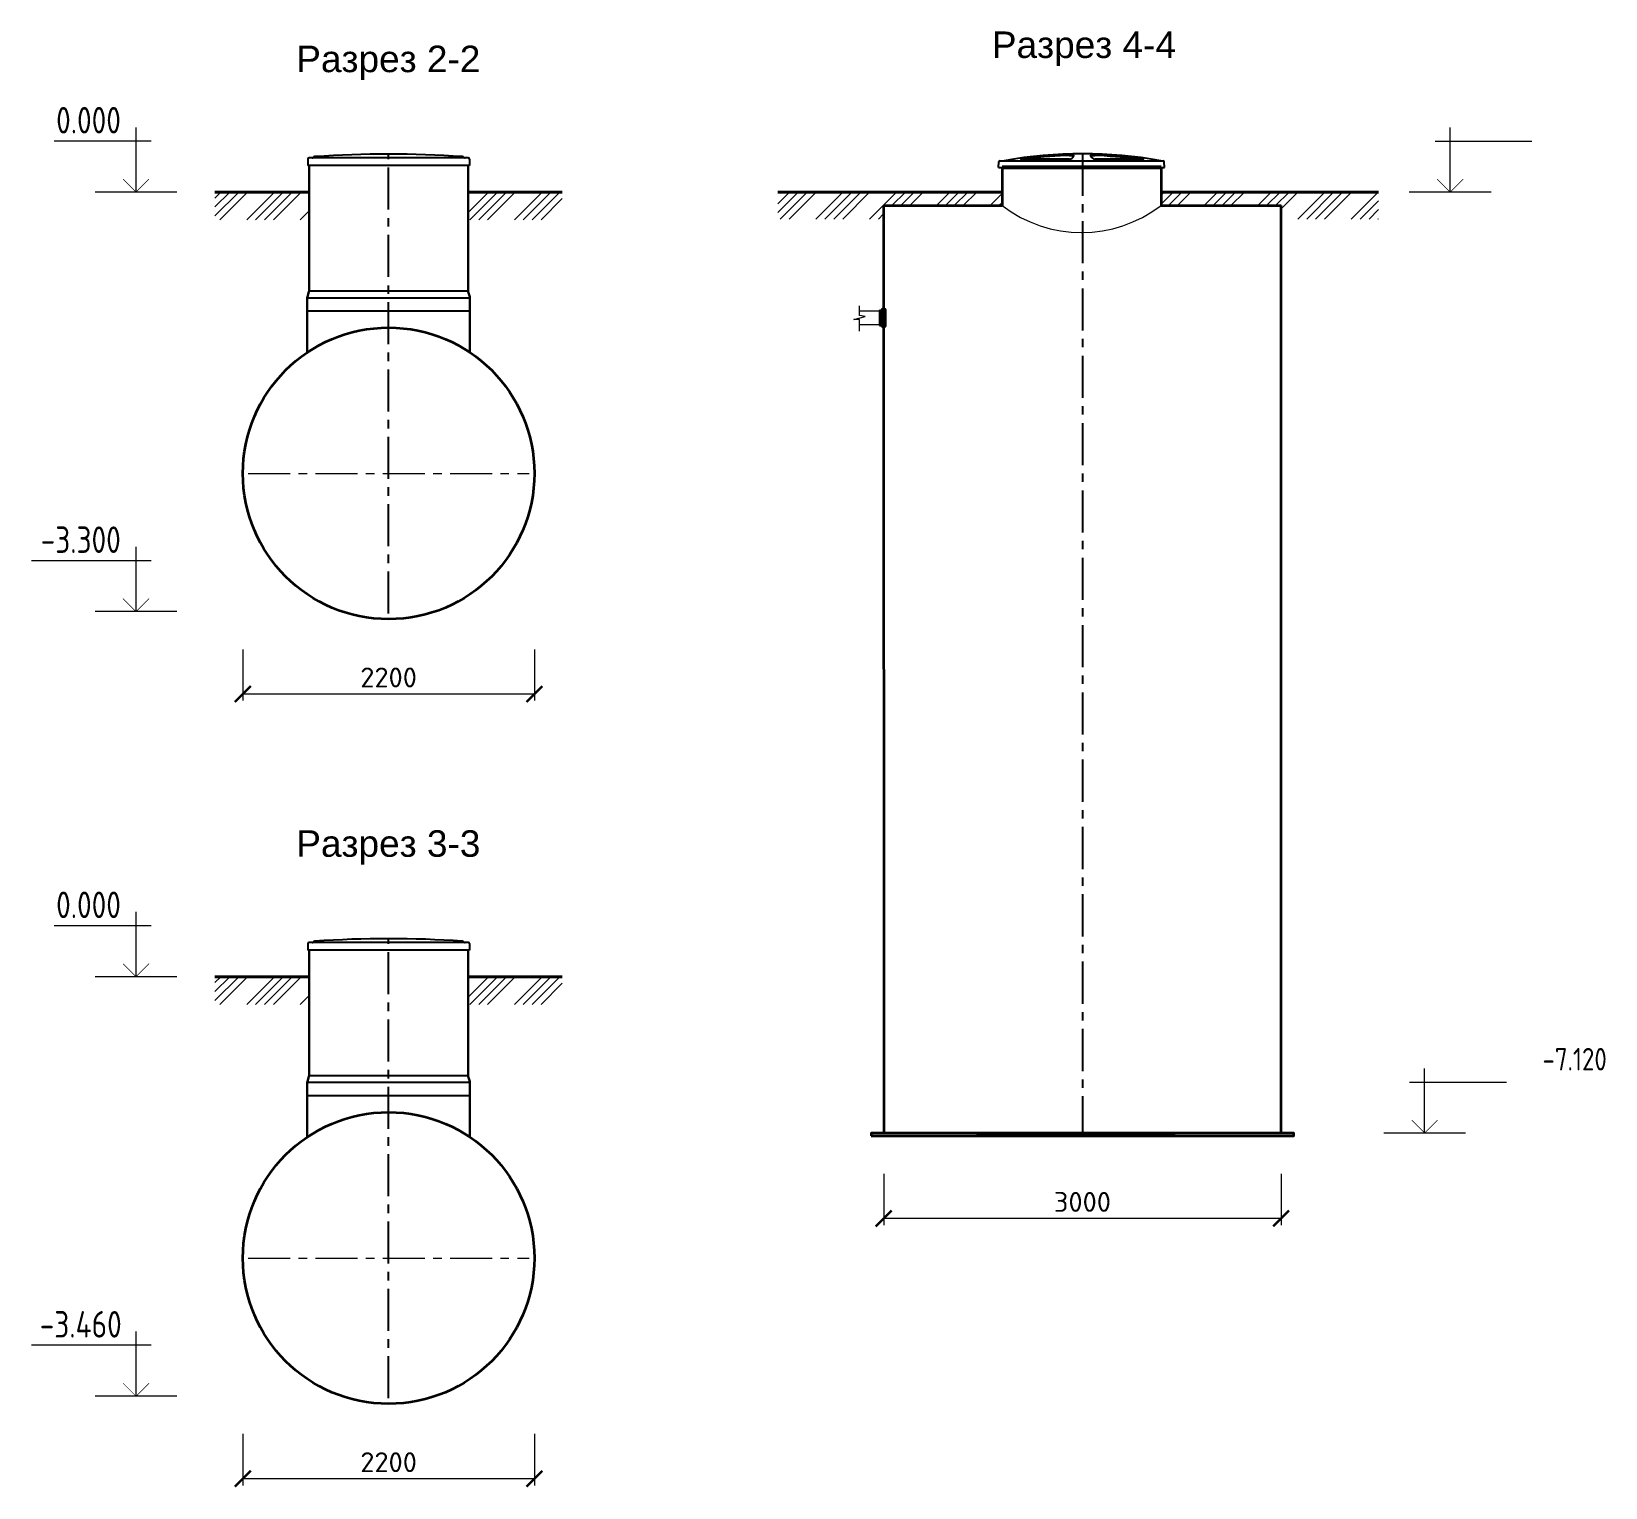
# Model space of a CAD drawing. Header units: millimetres. Extents: x 313506 to 417817, y -39276 to 9875.
# Drawn here: x 405936 to 417817, y -1457 to 9529 of the extents above; entities that cross this region are included whole.
import ezdxf

# ---------------------------------------------------------------- set-up
doc = ezdxf.new("R2010")
doc.units = ezdxf.units.MM
doc.linetypes.add('осевая', pattern=[50.8, 31.75, -6.35, 6.35, -6.35])
doc.layers.add('Системный слой', color=7, linetype='Continuous')
doc.layers.add('эколайн', color=7, linetype='Continuous', lineweight=30)
doc.styles.add('ARTEM Arial', font='simplex.shx')
doc.styles.add('ARTEM GOST', font='GOST_A.TTF')
doc.dimstyles.new('ARTEM', dxfattribs={"dimtxt": 70, "dimasz": 50, "dimexe": 35, "dimexo": 15, "dimgap": 10, "dimtad": 1, "dimdec": 0, "dimtxsty": 'ARTEM Arial', "dimcen": 2.5, "dimclrd": 7, "dimclre": 7, "dimclrt": 7, "dimadec": 0, "dimazin": 0, "dimtfac": 1, "dimtdec": 0, "dimtmove": 0, "dimatfit": 3, "dimfxl": 1, "dimlwd": 15, "dimlwe": 15, "dimarcsym": 0})

msp = doc.modelspace()

# ---------------------------------------------------------------- texts
at = {"color": 7, "lineweight": 25, "char_height": 200, "attachment_point": 3}
for s, insert in [('{\\fArial|b0|i0|c204|p34;Разрез 4-4}', (414575.4, 9529)), ('{\\fArial|b0|i0|c204|p34;Разрез 2\\fArial|b0|i0|c0|p34;-\\fArial|b0|i0|c204|p34;2}', (409324.9, 9422.2)), ('{\\fArial|b0|i0|c204|p34;Разрез 3\\fArial|b0|i0|c0|p34;-\\fArial|b0|i0|c204|p34;3}', (409324.9, 3502))]:
    msp.add_mtext(s, dxfattribs=dict(at, insert=insert))
at = {"lineweight": 20, "width": 2065.898, "style": 'ARTEM GOST'}
for s, insert, char_height, attachment_point in [('\\pi771.98;0.000', (405350.4, 8959.5), 200, 1), ('\\pi725.52;-3.300', (405280.4, 5794.5), 200, 1), ('\\pi771.98;0.000', (405350.4, 3039.3), 200, 1), ('-7.120', (417827.1, 1859.5), 170, 3), ('\\pi718.37;-3.460', (405280.4, -125.7), 200, 1)]:
    msp.add_mtext(s, dxfattribs=dict(at, insert=insert, char_height=char_height, attachment_point=attachment_point))

# ---------------------------------------------------------------- blocks, each defined once
blk = doc.blocks.new('_ArchTick')
at = {"color": 0, "linetype": 'ByBlock', "const_width": 0.15}
blk.add_lwpolyline([(-0.5, -0.5), (0.5, 0.5)], dxfattribs=at)
blk = doc.blocks.new('*D359')
at = {"color": 7, "lineweight": 15, "transparency": 16777216}
for p, q in [((407532, 4867), (407532, 4480)), ((409732, 4867), (409732, 4480)), ((409732, 4530), (407532, 4530))]:
    blk.add_line(p, q, dxfattribs=at)
at = {"layer": 'Defpoints', "color": 0, "lineweight": 20, "transparency": 16777216}
for p in [(407532, 4882), (409732, 4882), (407532, 4530)]:
    blk.add_point(p, dxfattribs=at)
at = {"color": 7, "lineweight": 15, "transparency": 16777216, "xscale": 120, "yscale": 120, "zscale": 120, "rotation": 180}
blk.add_blockref('_ArchTick', (407532, 4530), dxfattribs=at)
at = {"color": 7, "lineweight": 15, "transparency": 16777216, "xscale": 120, "yscale": 120, "zscale": 120}
blk.add_blockref('_ArchTick', (409732, 4530), dxfattribs=at)
at = {"color": 7, "lineweight": 20, "transparency": 16777216, "insert": (408632, 4655), "char_height": 150, "attachment_point": 5, "style": 'ARTEM Arial'}
blk.add_mtext('2200', dxfattribs=at)
blk = doc.blocks.new('*D360')
at = {"color": 7, "lineweight": 15, "transparency": 16777216}
for p, q in [((407532, -1053), (407532, -1441)), ((409732, -1053), (409732, -1441)), ((409732, -1391), (407532, -1391))]:
    blk.add_line(p, q, dxfattribs=at)
at = {"layer": 'Defpoints', "color": 0, "lineweight": 20, "transparency": 16777216}
for p in [(407532, -1038), (409732, -1038), (407532, -1391)]:
    blk.add_point(p, dxfattribs=at)
at = {"color": 7, "lineweight": 15, "transparency": 16777216, "xscale": 120, "yscale": 120, "zscale": 120, "rotation": 180}
blk.add_blockref('_ArchTick', (407532, -1391), dxfattribs=at)
at = {"color": 7, "lineweight": 15, "transparency": 16777216, "xscale": 120, "yscale": 120, "zscale": 120}
blk.add_blockref('_ArchTick', (409732, -1391), dxfattribs=at)
at = {"color": 7, "lineweight": 20, "transparency": 16777216, "insert": (408632, -1266), "char_height": 150, "attachment_point": 5, "style": 'ARTEM Arial'}
blk.add_mtext('2200', dxfattribs=at)
blk = doc.blocks.new('*D373')
at = {"color": 7, "lineweight": 15, "transparency": 16777216}
for p, q in [((412369, 910), (412369, 523)), ((415369, 910), (415369, 523)), ((415369, 573), (412369, 573))]:
    blk.add_line(p, q, dxfattribs=at)
at = {"layer": 'Defpoints', "color": 0, "lineweight": 20, "transparency": 16777216}
for p in [(412369, 925), (415369, 925), (412369, 573)]:
    blk.add_point(p, dxfattribs=at)
at = {"color": 7, "lineweight": 15, "transparency": 16777216, "xscale": 120, "yscale": 120, "zscale": 120, "rotation": 180}
blk.add_blockref('_ArchTick', (412369, 573), dxfattribs=at)
at = {"color": 7, "lineweight": 15, "transparency": 16777216, "xscale": 120, "yscale": 120, "zscale": 120}
blk.add_blockref('_ArchTick', (415369, 573), dxfattribs=at)
at = {"color": 7, "lineweight": 20, "transparency": 16777216, "insert": (413869, 698), "char_height": 150, "attachment_point": 5, "style": 'ARTEM Arial'}
blk.add_mtext('3000', dxfattribs=at)

# ---------------------------------------------------------------- dimensions: what is measured, and where the dimension line sits
at = {"lineweight": 20}
for base, p1, p2, picture, middle in [((407532.1, 4529.6), (409732.1, 4881.9), (407532.1, 4881.9), '*D359', (408632.1, 4654.6)), ((412369, 572.6), (415368.8, 924.9), (412369, 924.9), '*D373', (413868.9, 697.6)), ((407532.1, -1390.6), (409732.1, -1038.3), (407532.1, -1038.3), '*D360', (408632.1, -1265.6))]:
    dim = msp.add_linear_dim(base=base, p1=p1, p2=p2, angle=180, dimstyle='ARTEM', override={"dimtxt": 150, "dimasz": 120, "dimexe": 50, "dimgap": 50, "dimblk1": 'ArchTick', "dimblk2": 'ArchTick', "dimsah": 1}, dxfattribs=at)
    dim.commit()
    dim.dimension.update_dxf_attribs({"geometry": picture, "text_midpoint": middle})

# ---------------------------------------------------------------- hatches: boundary and pattern name
at = {"lineweight": 20}
h = msp.add_hatch(dxfattribs=at)
h.set_pattern_fill('ANSI34', color=256, scale=15, style=0)
h.set_pattern_definition([(45, (177495.3, 471498.17), (-202.05576, 202.05576), []), (45, (177562.64, 471498.17), (-202.05576, 202.05576), []), (45, (177630, 471498.17), (-202.05576, 202.05576), []), (45, (177697.35, 471498.17), (-202.05576, 202.05576), [])])
h.paths.add_polyline_path([(408032.1, 8317.2), (407321, 8317.2), (407321, 8108.6), (408032.1, 8108.1)])
h.paths.add_polyline_path([(409943.2, 8317.2), (409232.1, 8317.2), (409232.1, 8108.6), (409943.2, 8108.1)])
h = msp.add_hatch(dxfattribs=at)
h.set_pattern_fill('ANSI34', color=256, scale=15, style=0)
h.set_pattern_definition([(45, (142007.82, -151413.4), (-202.05576, 202.05576), []), (45, (142075.17, -151413.4), (-202.05576, 202.05576), []), (45, (142142.52, -151413.4), (-202.05576, 202.05576), []), (45, (142209.87, -151413.4), (-202.05576, 202.05576), [])])
h.paths.add_polyline_path([(411569, 8317.2), (411569, 8113.7), (412368.6, 8113.7), (412368.6, 8215.5), (413262.1, 8215.5), (413262.1, 8317.2)])
h.paths.add_polyline_path([(416104.4, 8317.2), (416104.4, 8113.7), (415369.8, 8113.7), (415369.8, 8215.5), (414462.1, 8215.5), (414462.1, 8317.2)])
h = msp.add_hatch(dxfattribs=at)
h.set_pattern_fill('ANSI34', color=256, scale=15, style=0)
h.set_pattern_definition([(45, (177495.3, 465578.02), (-202.05576, 202.05576), []), (45, (177562.64, 465578.02), (-202.05576, 202.05576), []), (45, (177630, 465578.02), (-202.05576, 202.05576), []), (45, (177697.35, 465578.02), (-202.05576, 202.05576), [])])
h.paths.add_polyline_path([(408032.1, 2397.1), (407321, 2397.1), (407321, 2188.5), (408032.1, 2188)])
h.paths.add_polyline_path([(409943.2, 2397.1), (409232.1, 2397.1), (409232.1, 2188.5), (409943.2, 2188)])

# ---------------------------------------------------------------- linework, layer by layer
at = {"color": 1, "linetype": 'осевая', "lineweight": 25, "ltscale": 10}
for p, q in [((408632.1, 5137.2), (408632.1, 8604.3)), ((413869.8, 8606.8), (413869.9, 1217.2)), ((408632.1, -782.9), (408632.1, 2684.1))]:
    msp.add_line(p, q, dxfattribs=at)
at = {"lineweight": 30}
for p, q in [((408032.1, 8517.2), (408032.1, 7577.8)), ((409232.1, 8517.2), (409232.1, 7577.8)), ((408018.1, 7514.6), (408018.1, 7107.4)), ((408019.5, 7527.1), (408030.8, 7564.3)), ((409244.8, 7527.1), (409233.5, 7564.3)), ((409246.1, 7514.6), (409246.1, 7107.4)), ((408032.1, 2597.1), (408032.1, 1657.7)), ((409232.1, 2597.1), (409232.1, 1657.7)), ((408018.1, 1594.5), (408018.1, 1187.2)), ((408019.5, 1607), (408030.8, 1644.1)), ((409244.8, 1607), (409233.5, 1644.1)), ((409246.1, 1594.5), (409246.1, 1187.2))]:
    msp.add_line(p, q, dxfattribs=at)
at = {"lineweight": 53}
msp.add_line((414462.1, 8503.8), (413262.1, 8503.8), dxfattribs=at)
at = {"lineweight": 35}
for p, q in [((413262.1, 8503.8), (413262.1, 8215.5)), ((414462.1, 8503.8), (414462.1, 8215.5)), ((412368.6, 8215.5), (412370.5, 1217.2)), ((412368.6, 8215.5), (413262.1, 8215.5)), ((414462.1, 8215.5), (415369.8, 8215.5)), ((415369.8, 1217.2), (415369.8, 8215.5)), ((413069.1, 1217.2), (414569.1, 1217.2))]:
    msp.add_line(p, q, dxfattribs=at)
at = {"lineweight": 40}
for p, q in [((407321, 8317.2), (408032.1, 8317.2)), ((409943.2, 8317.2), (409232.1, 8317.2)), ((413262.1, 8317.2), (411569, 8317.2)), ((416104.4, 8317.2), (414462.1, 8317.2)), ((407321, 2397.1), (408032.1, 2397.1)), ((409943.2, 2397.1), (409232.1, 2397.1))]:
    msp.add_line(p, q, dxfattribs=at)
at = {"lineweight": 25}
for p, q in [((408018.5, 7520.4), (409245.8, 7520.4)), ((408031.8, 7571), (409232.5, 7571)), ((408018.1, 7421.6), (409246.1, 7421.6)), ((408018.5, 1600.2), (409245.8, 1600.2)), ((408031.8, 1650.9), (409232.5, 1650.9)), ((408018.1, 1501.5), (409246.1, 1501.5))]:
    msp.add_line(p, q, dxfattribs=at)
at = {"lineweight": 20}
for p, q in [((412142.9, 7355.4), (412229.1, 7377.5)), ((412186.6, 7387), (412186.6, 7458.9)), ((412337.2, 7419.2), (412186.6, 7419.2)), ((412229.1, 7377.5), (412186.6, 7387)), ((412337.2, 7419.2), (412337.2, 7419.2)), ((412186.6, 7355.4), (412142.9, 7355.4)), ((412186.6, 7266.9), (412186.6, 7355.4)), ((412186.6, 7319.2), (412337.2, 7319.2)), ((412369.8, 1217.2), (415369.8, 1217.2))]:
    msp.add_line(p, q, dxfattribs=at)
at = {"color": 7, "lineweight": 25}
for p, q in [((412337.2, 7426.9), (412337.2, 7311.5)), ((412337.2, 7426.9), (412352.2, 7426.9)), ((412352.2, 7309.9), (412352.2, 7428.5)), ((412360.9, 7437.2), (412376.2, 7437.2)), ((412384.9, 7309.9), (412384.9, 7428.5)), ((412337.2, 7311.5), (412352.2, 7311.5)), ((412360.9, 7301.2), (412376.2, 7301.2))]:
    msp.add_line(p, q, dxfattribs=at)
at = {"color": 1, "linetype": 'осевая', "lineweight": 15, "ltscale": 10}
for p, q in [((407572.1, 6194.7), (409692.2, 6194.7)), ((407572.1, 274.6), (409692.2, 274.6))]:
    msp.add_line(p, q, dxfattribs=at)
at = {"lineweight": 35}
msp.add_lwpolyline([(412274.3, 1197.2), (415465.4, 1197.2), (415465.4, 1217.2), (412274.3, 1217.2)], close=True, dxfattribs=at)
for centre in [(408632.1, 6194.7), (408632.1, 274.6)]:
    msp.add_circle(centre, 1100, dxfattribs=at)
at = {"color": 7, "lineweight": 25}
for centre, radius, start, end in [((408054.1, 8590.4), 14.8, 270.0009, 300.58039), ((408083.3, 8552.7), 33.1, 102.60851, 130.91713), ((408632.1, 600.8), 8003.4, 86.0163, 93.9837), ((409181, 8552.7), 33.1, 49.08287, 77.39149), ((409210.2, 8590.4), 14.8, 239.41961, 269.9991), ((412360.9, 7428.5), 8.7, 90, 180), ((412376.2, 7428.5), 8.7, 0, 90), ((412360.9, 7309.9), 8.7, 180, 270), ((412376.2, 7309.9), 8.7, 270, 0), ((408054.1, 2670.3), 14.8, 270.0009, 300.58039), ((408083.3, 2632.5), 33.1, 102.60851, 130.91713), ((408632.1, -5319.3), 8003.4, 86.0163, 93.9837), ((409181, 2632.5), 33.1, 49.08287, 77.39149), ((409210.2, 2670.3), 14.8, 239.41961, 269.9991)]:
    msp.add_arc(centre, radius, start, end, dxfattribs=at)
at = {"lineweight": 20}
msp.add_arc((413862.1, 9000.5), 988, 232.60803, 307.39197, dxfattribs=at)
at = {"lineweight": 30}
for centre, start, end in [((408088.1, 7513.5), 168.82143, 180), ((407962.1, 7577.8), 348.82143, 0), ((409302.1, 7577.8), 180, 191.17857), ((409176.1, 7513.5), 0, 11.17857), ((408088.1, 1593.4), 168.82143, 180), ((407962.1, 1657.7), 348.82143, 0), ((409302.1, 1657.7), 180, 191.17857), ((409176.1, 1593.4), 0, 11.17857)]:
    msp.add_arc(centre, 70, start, end, dxfattribs=at)
at = {"layer": 'Системный слой', "color": 7, "lineweight": 25}
for p, q in [((408022.8, 8566.7), (408022.8, 8517.2)), ((409232.6, 8575.6), (408031.7, 8575.6)), ((409241.5, 8566.7), (409241.5, 8517.2)), ((413770.2, 8566.6), (413405.3, 8566.6)), ((413805.3, 8593.7), (413804, 8590.2)), ((413930.8, 8590.2), (413929.5, 8593.7)), ((414329.6, 8566.6), (413964.6, 8566.6)), ((409241.5, 8517.2), (408022.8, 8517.2)), ((413234.8, 8503.8), (413238.3, 8544.7)), ((413234.8, 8503.8), (413712.1, 8503.8)), ((413248.3, 8553.8), (413712.1, 8553.8)), ((413712.1, 8553.8), (414476, 8553.8)), ((413712.1, 8503.8), (414489.5, 8503.8)), ((414489.5, 8503.8), (414485.9, 8544.7)), ((408022.8, 2646.5), (408022.8, 2597.1)), ((409232.6, 2655.4), (408031.7, 2655.4)), ((409241.5, 2646.5), (409241.5, 2597.1)), ((409241.5, 2597.1), (408022.8, 2597.1))]:
    msp.add_line(p, q, dxfattribs=at)
for centre, radius, start, end in [((408031.7, 8566.7), 8.9, 90, 180), ((409232.6, 8566.7), 8.9, 360, 90), ((413869.8, 5291.9), 3315, 79.73537, 100.26463), ((413770.2, 8602.6), 36, 270, 340), ((413964.6, 8602.6), 36, 200, 270), ((413248.3, 8543.8), 10, 90, 175), ((414476, 8543.8), 10, 5, 90), ((408031.7, 2646.5), 8.9, 90, 180), ((409232.6, 2646.5), 8.9, 360, 90)]:
    msp.add_arc(centre, radius, start, end, dxfattribs=at)
for start_param, end_param in [(-1.5443623, -1.5187311), (-1.6228615, -1.5972304)]:
    msp.add_ellipse((413867.4, 5183.3), major_axis=(-3630.5, 0), ratio=0.9396926, start_param=start_param, end_param=end_param, dxfattribs=at)
for points, knots in [([(413678.5, 8590.2), (413664.3, 8589.5), (413639.5, 8588.2), (413611.3, 8586.4), (413586.8, 8584.7), (413566.3, 8583.1), (413546, 8581.5), (413533.1, 8580.3), (413523.7, 8579.5), (413514.6, 8578.7), (413505.8, 8577.8), (413497.2, 8577), (413489.1, 8576.2), (413481.4, 8575.4), (413474.2, 8574.7), (413467.3, 8574), (413460.9, 8573.3), (413454.8, 8572.6), (413449.1, 8572), (413443.7, 8571.4), (413438.8, 8570.8), (413434.3, 8570.3), (413430.3, 8569.8), (413426.7, 8569.4), (413423.6, 8569), (413420.9, 8568.7), (413418.4, 8568.4), (413416.3, 8568.1), (413414.5, 8567.9), (413413, 8567.7), (413411.8, 8567.5), (413410.8, 8567.4), (413410, 8567.3), (413409.3, 8567.2), (413408.8, 8567.1), (413408.3, 8567.1), (413407.9, 8567), (413407.5, 8567), (413407.2, 8566.9), (413406.9, 8566.9), (413406.6, 8566.8), (413406.3, 8566.8), (413406.1, 8566.8), (413406, 8566.7), (413405.8, 8566.7), (413405.7, 8566.7), (413405.6, 8566.7), (413405.5, 8566.7), (413405.4, 8566.6), (413405.3, 8566.6), (413405.3, 8566.6), (413405.2, 8566.6), (413405.2, 8566.6), (413405.2, 8566.6), (413405.2, 8566.6), (413405.3, 8566.6)], [0, 0, 0, 0, 8.4905696, 14.8157009, 16.9144847, 23.1340577, 27.122201, 29.0419957, 30.9199254, 32.7356627, 34.5313415, 36.2414343, 37.8861135, 39.4200464, 40.9084751, 42.2814057, 43.583753, 44.7904979, 45.9713004, 47.0558704, 48.0699333, 48.9668501, 49.8181629, 50.5500268, 51.20887, 51.7687749, 52.3022872, 52.7569701, 53.1585161, 53.4774578, 53.7669293, 53.9915935, 54.1796537, 54.3263312, 54.4665015, 54.5878126, 54.6971362, 54.7880217, 54.872592, 54.9429839, 55.0758673, 55.1419208, 55.2035092, 55.2819043, 55.3200793, 55.3595914, 55.4133094, 55.4661592, 55.517729, 55.5661299, 55.6302296, 55.7149079, 55.8083013, 55.9048159, 56, 56, 56, 56]), ([(413771.5, 8593.7), (413773.3, 8593.7), (413775.7, 8593.8), (413779, 8593.8), (413780.8, 8593.9), (413782.9, 8593.9), (413784.3, 8593.9), (413786, 8594), (413787.3, 8594), (413788.9, 8594), (413790.6, 8594), (413792.3, 8594), (413793.8, 8594), (413795, 8594), (413796.1, 8594), (413797.3, 8594), (413798.4, 8594), (413799.3, 8594), (413800.2, 8594), (413801.1, 8594), (413802.1, 8594), (413802.9, 8593.9), (413803.5, 8593.9), (413803.9, 8593.9), (413804.3, 8593.9), (413804.7, 8593.8), (413805.2, 8593.8), (413805.3, 8593.7), (413805.3, 8593.7)], [0, 0, 0, 0, 2.9513273, 3.9424804, 5.4361728, 5.9343134, 7.4227758, 7.9145535, 8.8910108, 9.8520121, 10.7968725, 12.1880905, 13.093522, 13.9703805, 14.8125322, 15.6188044, 16.7739192, 17.6324604, 18.2350171, 19.3170583, 20.4081033, 21.7581769, 22.619838, 23.3549946, 24.082633, 25.1483018, 26.4600108, 29, 29, 29, 29]), ([(413929.5, 8593.7), (413929.5, 8593.7), (413929.6, 8593.7), (413929.7, 8593.8), (413929.9, 8593.8), (413930.2, 8593.8), (413930.6, 8593.9), (413931.1, 8593.9), (413931.6, 8593.9), (413932.3, 8594), (413933.1, 8594), (413933.9, 8594), (413934.8, 8594), (413935.8, 8594), (413936.8, 8594), (413937.8, 8594), (413939.1, 8594), (413940.5, 8594), (413942.1, 8594), (413943.4, 8594), (413944.7, 8594), (413946.4, 8594), (413948, 8594), (413949.9, 8593.9), (413951.6, 8593.9), (413953.3, 8593.9), (413955, 8593.9), (413956.8, 8593.8), (413959.1, 8593.8), (413961.3, 8593.7), (413962.7, 8593.7), (413963.4, 8593.7)], [0, 0, 0, 0, 1.1000986, 2.1738803, 3.256637, 4.3503232, 5.4483427, 6.5482079, 7.6446694, 8.7333004, 9.8107705, 10.8711858, 11.9137903, 12.9394541, 13.9514898, 14.9336919, 15.8846511, 17.2345428, 18.5091523, 19.4565081, 20.1213982, 21.3153747, 22.9233838, 23.4658061, 24.9598212, 26.1740685, 26.5739398, 28.1252786, 29.5278357, 30.7870608, 32, 32, 32, 32]), ([(414056.3, 8590.2), (414070.3, 8589.6), (414098.3, 8588), (414136.6, 8585.5), (414170.7, 8583), (414197, 8580.8), (414216, 8579.1), (414228, 8577.9), (414236.6, 8577.1), (414244.7, 8576.3), (414252.5, 8575.5), (414259.9, 8574.8), (414266.8, 8574), (414273.3, 8573.4), (414279.4, 8572.7), (414285.2, 8572), (414290.7, 8571.4), (414295.6, 8570.9), (414300.2, 8570.3), (414304.2, 8569.9), (414307.9, 8569.4), (414311, 8569), (414313.8, 8568.7), (414316.3, 8568.4), (414318.5, 8568.1), (414320.3, 8567.9), (414321.8, 8567.7), (414323, 8567.5), (414324.1, 8567.4), (414324.9, 8567.3), (414325.5, 8567.2), (414326.1, 8567.1), (414326.5, 8567.1), (414327, 8567), (414327.3, 8567), (414327.6, 8566.9), (414327.9, 8566.9), (414328.2, 8566.8), (414328.5, 8566.8), (414328.7, 8566.8), (414328.9, 8566.7), (414329, 8566.7), (414329.1, 8566.7), (414329.2, 8566.7), (414329.3, 8566.7), (414329.4, 8566.6), (414329.5, 8566.6), (414329.6, 8566.6), (414329.6, 8566.6), (414329.7, 8566.6), (414329.6, 8566.6), (414329.6, 8566.6), (414329.6, 8566.6)], [0, 0, 0, 0, 7.9271864, 15.8230745, 21.6780078, 27.2673409, 30.7753277, 32.4829307, 34.1112005, 35.6786027, 37.1427067, 38.5641991, 39.8772025, 41.1237724, 42.2801087, 43.4117639, 44.4516462, 45.4242419, 46.284915, 47.1019894, 47.8044509, 48.436736, 48.9737732, 49.4852617, 49.9206085, 50.3046715, 50.6090467, 50.8850363, 51.0986801, 51.2771697, 51.4159891, 51.548651, 51.6634645, 51.7669325, 51.8529498, 51.9329899, 51.9996106, 52.1253747, 52.1878893, 52.2461782, 52.3203735, 52.3565035, 52.3938989, 52.4447393, 52.4947578, 52.543565, 52.589373, 52.6500388, 52.7301807, 52.8185709, 52.909915, 53, 53, 53, 53])]:
    msp.add_open_spline(points, degree=3, knots=knots, dxfattribs=at)
at = {"layer": 'эколайн', "lineweight": 13, "ltscale": 200}
for p, q in [((406725.6, 8701), (406725.6, 8805.7)), ((416644.6, 8701), (416644.6, 8805.7)), ((406725.6, 8701), (406108.7, 8701)), ((406839.9, 8701), (406725.6, 8701)), ((406725.6, 8317.2), (406725.6, 8701)), ((416530.3, 8701), (416644.6, 8701)), ((416644.6, 8317.2), (416644.6, 8701)), ((416644.6, 8701), (417261.5, 8701)), ((407034, 8317.2), (406417.1, 8317.2)), ((416953.1, 8317.2), (416336.2, 8317.2)), ((406725.6, 5536), (406725.6, 5640.7)), ((406725.6, 5536), (405936.4, 5536)), ((406839.9, 5536), (406725.6, 5536)), ((406725.6, 5152.2), (406725.6, 5536)), ((407034, 5152.2), (406417.1, 5152.2)), ((406725.6, 2780.9), (406725.6, 2885.5)), ((406725.6, 2780.9), (406108.7, 2780.9)), ((406839.9, 2780.9), (406725.6, 2780.9)), ((406725.6, 2397.1), (406725.6, 2780.9)), ((407034, 2397.1), (406417.1, 2397.1)), ((416451.9, 1601), (416451.9, 1705.7)), ((416337.6, 1601), (416451.9, 1601)), ((416451.9, 1217.2), (416451.9, 1601)), ((416451.9, 1601), (417068.8, 1601)), ((416760.4, 1217.2), (416143.5, 1217.2)), ((406725.6, -384.1), (406725.6, -279.5)), ((406725.6, -384.1), (405936.4, -384.1)), ((406839.9, -384.1), (406725.6, -384.1)), ((406725.6, -767.9), (406725.6, -384.1)), ((407034, -767.9), (406417.1, -767.9))]:
    msp.add_line(p, q, dxfattribs=at)
at = {"layer": 'эколайн', "linetype": 'Continuous', "lineweight": 35, "ltscale": 200, "const_width": 5}
for points in [[(406627.3, 8415.4), (406725.6, 8317.2), (406823.8, 8415.4)], [(416546.4, 8415.4), (416644.6, 8317.2), (416742.9, 8415.4)], [(406627.3, 5250.4), (406725.6, 5152.2), (406823.8, 5250.4)], [(406627.3, 2495.3), (406725.6, 2397.1), (406823.8, 2495.3)], [(416353.7, 1315.5), (416451.9, 1217.2), (416550.2, 1315.5)], [(406627.3, -669.7), (406725.6, -767.9), (406823.8, -669.7)]]:
    msp.add_lwpolyline(points, dxfattribs=at)

msp.set_redraw_order([(e.dxf.handle, doc.entitydb.next_handle()) for e in msp.query("TEXT MTEXT ATTDEF DIMENSION ARC_DIMENSION")])  # texts and dimensions are drawn at this point

doc.saveas('drawing.dxf')
